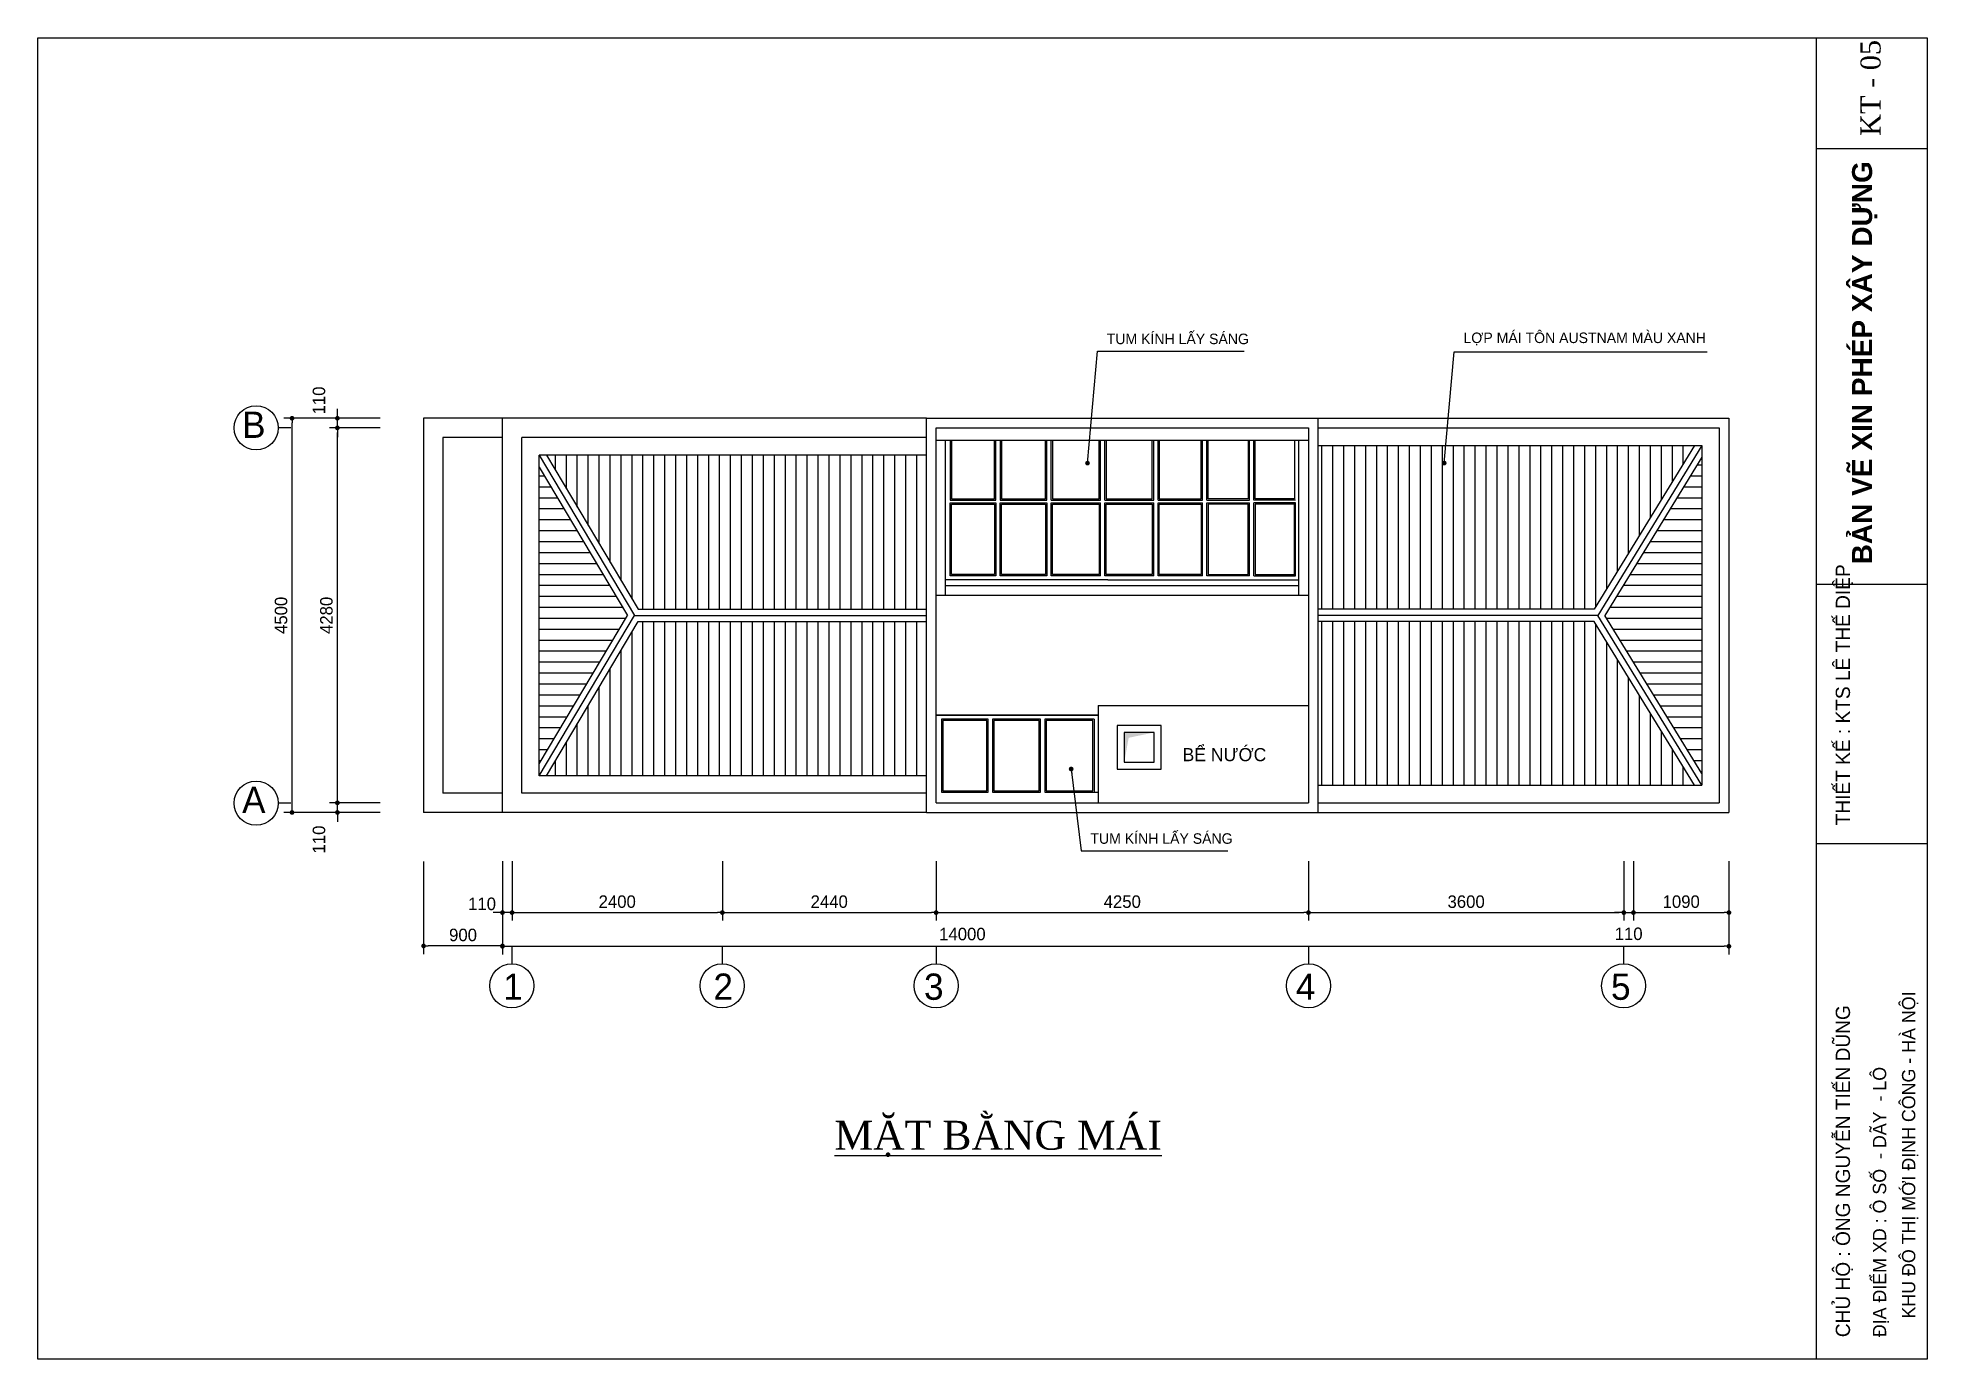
# Model space of a CAD drawing. Extents: x -13783 to 50918, y -8879 to 37156.
# Drawn here: x 29351 to 50918, y 6206 to 21290 of the extents above; entities that cross this region are included whole.
import ezdxf

# ---------------------------------------------------------------- set-up
doc = ezdxf.new("R2010")
doc.units = 0
doc.header["$LTSCALE"] = 600
doc.header["$MEASUREMENT"] = 0
doc.layers.get('0').update_dxf_attribs({"linetype": 'CONTINUOUS'})
doc.layers.get('Defpoints').update_dxf_attribs({"linetype": 'CONTINUOUS'})
for name, color, linetype in [('1', 1, 'CONTINUOUS'), ('3', 33, 'CONTINUOUS'), ('4', 4, 'CONTINUOUS'), ('8', 8, 'CONTINUOUS'), ('9', 54, 'CONTINUOUS'), ('THAY', 4, 'CONTINUOUS'), ('TUONG', 21, 'CONTINUOUS')]:
    doc.layers.add(name, color=color, linetype=linetype)
doc.styles.add('3', font='VHAVAN.ttf')
doc.styles.add('MATBANG-350', font='VHTIME.ttf', dxfattribs={"height": 350})
doc.styles.get("Standard").update_dxf_attribs({"font": 'VHARIAL.ttf'})
doc.styles.add('TT', font='VHAVAN.ttf')
doc.dimstyles.new('MB051', dxfattribs={"dimscale": 0.51, "dimtxt": 280, "dimasz": 105, "dimexe": 180, "dimexo": 0, "dimgap": 100, "dimtad": 1, "dimdec": 0, "dimzin": 0, "dimdsep": 46, "dimtxsty": 'TT', "dimblk1": 'DOT', "dimblk2": 'DOT', "dimsah": 1, "dimcen": 100, "dimdle": 60, "dimclrd": 251, "dimclre": 251, "dimclrt": 4, "dimadec": 0, "dimazin": 0, "dimtfac": 1, "dimtdec": 1, "dimtofl": 0, "dimtmove": 2, "dimatfit": 3, "dimldrblk": 'DOT', "dimfxl": 0, "dimtolj": 1, "dimtzin": 0, "dimarcsym": 0})

msp = doc.modelspace()

# ---------------------------------------------------------------- texts
at = {"color": 4, "style": 'MATBANG-350'}
msp.add_text('kt - 05', height=229.02, rotation=90, dxfattribs=at).set_placement((50385.5, 20170.7))
at = {"layer": '1', "color": 4, "style": '3'}
for s, height, p in [('thiÕt kÕ : kts lª thÕ diÖp', 162.988, (50036.8, 12300.4)), ('khu ®« thÞ míi ®Þnh c«ng - hµ néi', 152.123, (50782.2, 6669.9)), ('chñ hé : «ng nguyÔn tiÕn dòng', 162.988, (50036.8, 6457)), ('®Þa ®iÓm xd : « sè  - d·y  - l« ', 152.123, (50449.6, 6457))]:
    msp.add_text(s, height=height, rotation=90, dxfattribs=at).set_placement(p)
at = {"layer": '1', "color": 2, "insert": (38443.3, 8927.2), "char_height": 330, "attachment_point": 1}
msp.add_mtext('\\f.VnTimeH|b0|i0|c0|p34;\\LmÆt b»ng m¸i', dxfattribs=at)
at = {"layer": '9', "color": 4, "style": 'TT'}
msp.add_text('bÓ n\xadíc', height=150, dxfattribs=at).set_placement((42417.7, 13032.3))
at = {"layer": '9', "color": 2, "style": 'TT'}
for s, p in [('1', (34663.4, 10308.3)), ('2', (37063.4, 10308.3)), ('3', (39466.9, 10308.3)), ('4', (43712.3, 10308.3)), ('5', (47308.6, 10308.3))]:
    msp.add_text(s, height=300, dxfattribs=at).set_placement(p)
at = {"layer": '9', "color": 4, "char_height": 120, "attachment_point": 4, "style": 'TT'}
for s, insert in [('\\A1;tum kÝnh lÊy s¸ng', (41552.8, 17852.3)), ('lîp m¸i t«n austnam mµu xanh', (45624.7, 17852.3)), ('\\A1;tum kÝnh lÊy s¸ng', (41366.4, 12148.5))]:
    msp.add_mtext(s, dxfattribs=dict(at, insert=insert))
at = {"layer": '9', "color": 2, "char_height": 300, "width": 149.66, "attachment_point": 1, "style": 'TT'}
for s, insert in [('b', (31682.9, 17022.7)), ('a', (31682.9, 12739.7))]:
    msp.add_mtext(s, dxfattribs=dict(at, insert=insert))
at = {"layer": 'TUONG', "color": 7, "insert": (50059.8, 17580.6), "char_height": 229.019, "attachment_point": 2, "rotation": 90, "style": 'MATBANG-350'}
msp.add_mtext('\\f.VnArialH|b1|i0|c0|p34;\\C4;b¶n vÏ xin phÐp x©y dùng', dxfattribs=at)

# ---------------------------------------------------------------- blocks, each defined once
blk = doc.blocks.new('_DOT')
at = {"color": 0, "linetype": 'ByBlock'}
blk.add_line((-0.5, 0), (-1, 0), dxfattribs=at)
at = {"color": 0, "linetype": 'ByBlock', "const_width": 0.5}
blk.add_lwpolyline([(-0.25, 0, 1), (0.25, 0, 1)], format="xyb", close=True, dxfattribs=at)
blk = doc.blocks.new('*D63')
at = {"color": 251, "linetype": 'ByBlock'}
for p, q in [((34765, 11890), (34765, 11212)), ((37165, 11890), (37165, 11212)), ((34818, 11304), (37111, 11304))]:
    blk.add_line(p, q, dxfattribs=at)
at = {"layer": 'Defpoints', "color": 0, "linetype": 'ByBlock'}
for p in [(34765, 11890), (37165, 11890), (37165, 11304)]:
    blk.add_point(p, dxfattribs=at)
at = {"color": 251, "linetype": 'ByBlock', "xscale": 53.55, "yscale": 53.55, "zscale": 53.55, "rotation": 180}
blk.add_blockref('_DOT', (34765, 11304), dxfattribs=at)
at = {"color": 251, "linetype": 'ByBlock', "xscale": 53.55, "yscale": 53.55, "zscale": 53.55}
blk.add_blockref('_DOT', (37165, 11304), dxfattribs=at)
at = {"color": 4, "linetype": 'ByBlock', "insert": (35965, 11428), "char_height": 142.8, "attachment_point": 5, "style": 'TT'}
blk.add_mtext('\\A1;2400', dxfattribs=at)
blk = doc.blocks.new('*D58')
at = {"color": 251, "linetype": 'ByBlock'}
for p, q in [((34655, 11890), (34655, 10827)), ((48655, 11890), (48655, 10827)), ((34708, 10919), (48601, 10919))]:
    blk.add_line(p, q, dxfattribs=at)
at = {"layer": 'Defpoints', "color": 0, "linetype": 'ByBlock'}
for p in [(34655, 11890), (48655, 11890), (48655, 10919)]:
    blk.add_point(p, dxfattribs=at)
at = {"color": 251, "linetype": 'ByBlock', "xscale": 53.55, "yscale": 53.55, "zscale": 53.55, "rotation": 180}
blk.add_blockref('_DOT', (34655, 10919), dxfattribs=at)
at = {"color": 251, "linetype": 'ByBlock', "xscale": 53.55, "yscale": 53.55, "zscale": 53.55}
blk.add_blockref('_DOT', (48655, 10919), dxfattribs=at)
at = {"color": 4, "linetype": 'ByBlock', "insert": (39905, 11058), "char_height": 142.8, "attachment_point": 5, "style": 'TT'}
blk.add_mtext('\\A1;14000', dxfattribs=at)
blk = doc.blocks.new('*D62')
at = {"color": 251, "linetype": 'ByBlock'}
for p, q in [((34655, 11780), (34655, 11212)), ((34765, 11780), (34765, 11212)), ((34601, 11304), (34548, 11304)), ((34765, 11304), (34655, 11304)), ((34818, 11304), (34872, 11304))]:
    blk.add_line(p, q, dxfattribs=at)
at = {"layer": 'Defpoints', "color": 0, "linetype": 'ByBlock'}
for p in [(34655, 11780), (34765, 11780), (34655, 11304)]:
    blk.add_point(p, dxfattribs=at)
at = {"color": 251, "linetype": 'ByBlock', "xscale": 53.55, "yscale": 53.55, "zscale": 53.55}
blk.add_blockref('_DOT', (34655, 11304), dxfattribs=at)
at = {"color": 251, "linetype": 'ByBlock', "xscale": 53.55, "yscale": 53.55, "zscale": 53.55, "rotation": 180}
blk.add_blockref('_DOT', (34765, 11304), dxfattribs=at)
at = {"color": 4, "linetype": 'ByBlock', "insert": (34422, 11403), "char_height": 142.8, "attachment_point": 5, "style": 'TT'}
blk.add_mtext('\\A1;110', dxfattribs=at)
blk = doc.blocks.new('*D61')
at = {"color": 251, "linetype": 'ByBlock'}
for p, q in [((33755, 11888), (33755, 10831)), ((34655, 11888), (34655, 10831)), ((34601, 10923), (33808, 10923))]:
    blk.add_line(p, q, dxfattribs=at)
at = {"layer": 'Defpoints', "color": 0, "linetype": 'ByBlock'}
for p in [(33755, 11888), (34655, 11888), (33755, 10923)]:
    blk.add_point(p, dxfattribs=at)
at = {"color": 251, "linetype": 'ByBlock', "xscale": 53.55, "yscale": 53.55, "zscale": 53.55, "rotation": 180}
blk.add_blockref('_DOT', (33755, 10923), dxfattribs=at)
at = {"color": 251, "linetype": 'ByBlock', "xscale": 53.55, "yscale": 53.55, "zscale": 53.55}
blk.add_blockref('_DOT', (34655, 10923), dxfattribs=at)
at = {"color": 4, "linetype": 'ByBlock', "insert": (34205, 11048), "char_height": 142.8, "attachment_point": 5, "style": 'TT'}
blk.add_mtext('\\A1;900', dxfattribs=at)
blk = doc.blocks.new('*D67')
at = {"color": 251, "linetype": 'ByBlock'}
for p, q in [((32771, 17001), (32771, 17054)), ((33261, 16947), (32679, 16947)), ((33261, 16837), (32679, 16837)), ((32771, 16837), (32771, 16947)), ((32771, 16783), (32771, 16730))]:
    blk.add_line(p, q, dxfattribs=at)
at = {"layer": 'Defpoints', "color": 0, "linetype": 'ByBlock'}
for p in [(32771, 16947), (33261, 16947), (33261, 16837)]:
    blk.add_point(p, dxfattribs=at)
at = {"color": 251, "linetype": 'ByBlock', "xscale": 53.55, "yscale": 53.55, "zscale": 53.55}
for p, rotation in [((32771, 16947), 270), ((32771, 16837), 90)]:
    blk.add_blockref('_DOT', p, dxfattribs=dict(at, rotation=rotation))
at = {"color": 4, "linetype": 'ByBlock', "insert": (32561, 17150), "char_height": 142.8, "attachment_point": 5, "rotation": 90, "style": 'TT'}
blk.add_mtext('\\A1;110', dxfattribs=at)
blk = doc.blocks.new('*D66')
at = {"color": 251, "linetype": 'ByBlock'}
for p, q in [((33261, 12557), (32679, 12557)), ((32771, 12611), (32771, 12664)), ((32771, 12447), (32771, 12557)), ((33261, 12447), (32679, 12447)), ((32771, 12393), (32771, 12340))]:
    blk.add_line(p, q, dxfattribs=at)
at = {"layer": 'Defpoints', "color": 0, "linetype": 'ByBlock'}
for p in [(32771, 12557), (33261, 12557), (33261, 12447)]:
    blk.add_point(p, dxfattribs=at)
at = {"color": 251, "linetype": 'ByBlock', "xscale": 53.55, "yscale": 53.55, "zscale": 53.55}
for p, rotation in [((32771, 12557), 270), ((32771, 12447), 90)]:
    blk.add_blockref('_DOT', p, dxfattribs=dict(at, rotation=rotation))
at = {"color": 4, "linetype": 'ByBlock', "insert": (32561, 12138), "char_height": 142.8, "attachment_point": 5, "rotation": 90, "style": 'TT'}
blk.add_mtext('\\A1;110', dxfattribs=at)
blk = doc.blocks.new('*D65')
at = {"color": 251, "linetype": 'ByBlock'}
for p, q in [((33261, 16947), (32161, 16947)), ((32253, 12501), (32253, 16893)), ((33261, 12447), (32161, 12447))]:
    blk.add_line(p, q, dxfattribs=at)
at = {"layer": 'Defpoints', "color": 0, "linetype": 'ByBlock'}
for p in [(32253, 16947), (33261, 16947), (33261, 12447)]:
    blk.add_point(p, dxfattribs=at)
at = {"color": 251, "linetype": 'ByBlock', "xscale": 53.55, "yscale": 53.55, "zscale": 53.55}
for p, rotation in [((32253, 16947), 90), ((32253, 12447), 270)]:
    blk.add_blockref('_DOT', p, dxfattribs=dict(at, rotation=rotation))
at = {"color": 4, "linetype": 'ByBlock', "insert": (32128, 14697), "char_height": 142.8, "attachment_point": 5, "rotation": 90, "style": 'TT'}
blk.add_mtext('\\A1;4500', dxfattribs=at)
blk = doc.blocks.new('*D64')
at = {"color": 251, "linetype": 'ByBlock'}
for p, q in [((33261, 16837), (32679, 16837)), ((32771, 12611), (32771, 16783)), ((33261, 12557), (32679, 12557))]:
    blk.add_line(p, q, dxfattribs=at)
at = {"layer": 'Defpoints', "color": 0, "linetype": 'ByBlock'}
for p in [(32771, 16837), (33261, 16837), (33261, 12557)]:
    blk.add_point(p, dxfattribs=at)
at = {"color": 251, "linetype": 'ByBlock', "xscale": 53.55, "yscale": 53.55, "zscale": 53.55}
for p, rotation in [((32771, 16837), 90), ((32771, 12557), 270)]:
    blk.add_blockref('_DOT', p, dxfattribs=dict(at, rotation=rotation))
at = {"color": 4, "linetype": 'ByBlock', "insert": (32646, 14697), "char_height": 142.8, "attachment_point": 5, "rotation": 90, "style": 'TT'}
blk.add_mtext('\\A1;4280', dxfattribs=at)
blk = doc.blocks.new('*D59')
at = {"color": 251, "linetype": 'ByBlock'}
for p, q in [((43855, 11890), (43855, 11212)), ((47455, 11890), (47455, 11212)), ((43908, 11304), (47401, 11304))]:
    blk.add_line(p, q, dxfattribs=at)
at = {"layer": 'Defpoints', "color": 0, "linetype": 'ByBlock'}
for p in [(43855, 11890), (47455, 11890), (47455, 11304)]:
    blk.add_point(p, dxfattribs=at)
at = {"color": 251, "linetype": 'ByBlock', "xscale": 53.55, "yscale": 53.55, "zscale": 53.55, "rotation": 180}
blk.add_blockref('_DOT', (43855, 11304), dxfattribs=at)
at = {"color": 251, "linetype": 'ByBlock', "xscale": 53.55, "yscale": 53.55, "zscale": 53.55}
blk.add_blockref('_DOT', (47455, 11304), dxfattribs=at)
at = {"color": 4, "linetype": 'ByBlock', "insert": (45655, 11428), "char_height": 142.8, "attachment_point": 5, "style": 'TT'}
blk.add_mtext('\\A1;3600', dxfattribs=at)
blk = doc.blocks.new('*D68')
at = {"color": 251, "linetype": 'ByBlock'}
for p, q in [((39605, 11890), (39605, 11212)), ((43855, 11890), (43855, 11212)), ((39658, 11304), (43801, 11304))]:
    blk.add_line(p, q, dxfattribs=at)
at = {"layer": 'Defpoints', "color": 0, "linetype": 'ByBlock'}
for p in [(39605, 11890), (43855, 11890), (43855, 11304)]:
    blk.add_point(p, dxfattribs=at)
at = {"color": 251, "linetype": 'ByBlock', "xscale": 53.55, "yscale": 53.55, "zscale": 53.55, "rotation": 180}
blk.add_blockref('_DOT', (39605, 11304), dxfattribs=at)
at = {"color": 251, "linetype": 'ByBlock', "xscale": 53.55, "yscale": 53.55, "zscale": 53.55}
blk.add_blockref('_DOT', (43855, 11304), dxfattribs=at)
at = {"color": 4, "linetype": 'ByBlock', "insert": (41730, 11428), "char_height": 142.8, "attachment_point": 5, "style": 'TT'}
blk.add_mtext('\\A1;4250', dxfattribs=at)
blk = doc.blocks.new('*D60')
at = {"color": 251, "linetype": 'ByBlock'}
for p, q in [((37165, 11890), (37165, 11212)), ((39605, 11890), (39605, 11212)), ((37218, 11304), (39551, 11304))]:
    blk.add_line(p, q, dxfattribs=at)
at = {"layer": 'Defpoints', "color": 0, "linetype": 'ByBlock'}
for p in [(37165, 11890), (39605, 11890), (39605, 11304)]:
    blk.add_point(p, dxfattribs=at)
at = {"color": 251, "linetype": 'ByBlock', "xscale": 53.55, "yscale": 53.55, "zscale": 53.55, "rotation": 180}
blk.add_blockref('_DOT', (37165, 11304), dxfattribs=at)
at = {"color": 251, "linetype": 'ByBlock', "xscale": 53.55, "yscale": 53.55, "zscale": 53.55}
blk.add_blockref('_DOT', (39605, 11304), dxfattribs=at)
at = {"color": 4, "linetype": 'ByBlock', "insert": (38385, 11428), "char_height": 142.8, "attachment_point": 5, "style": 'TT'}
blk.add_mtext('\\A1;2440', dxfattribs=at)
blk = doc.blocks.new('*D57')
at = {"color": 251, "linetype": 'ByBlock'}
for p, q in [((47565, 11890), (47565, 11212)), ((48655, 11890), (48655, 11212)), ((47618, 11304), (48601, 11304))]:
    blk.add_line(p, q, dxfattribs=at)
at = {"layer": 'Defpoints', "color": 0, "linetype": 'ByBlock'}
for p in [(47565, 11890), (48655, 11890), (48655, 11304)]:
    blk.add_point(p, dxfattribs=at)
at = {"color": 251, "linetype": 'ByBlock', "xscale": 53.55, "yscale": 53.55, "zscale": 53.55, "rotation": 180}
blk.add_blockref('_DOT', (47565, 11304), dxfattribs=at)
at = {"color": 251, "linetype": 'ByBlock', "xscale": 53.55, "yscale": 53.55, "zscale": 53.55}
blk.add_blockref('_DOT', (48655, 11304), dxfattribs=at)
at = {"color": 4, "linetype": 'ByBlock', "insert": (48110, 11428), "char_height": 142.8, "attachment_point": 5, "style": 'TT'}
blk.add_mtext('\\A1;1090', dxfattribs=at)
blk = doc.blocks.new('*D56')
at = {"color": 251, "linetype": 'ByBlock'}
for p, q in [((47455, 11890), (47455, 11212)), ((47565, 11890), (47565, 11212)), ((47401, 11304), (47348, 11304)), ((47455, 11304), (47565, 11304)), ((47618, 11304), (47672, 11304))]:
    blk.add_line(p, q, dxfattribs=at)
at = {"layer": 'Defpoints', "color": 0, "linetype": 'ByBlock'}
for p in [(47455, 11890), (47565, 11890), (47565, 11304)]:
    blk.add_point(p, dxfattribs=at)
at = {"color": 251, "linetype": 'ByBlock', "xscale": 53.55, "yscale": 53.55, "zscale": 53.55}
blk.add_blockref('_DOT', (47455, 11304), dxfattribs=at)
at = {"color": 251, "linetype": 'ByBlock', "xscale": 53.55, "yscale": 53.55, "zscale": 53.55, "rotation": 180}
blk.add_blockref('_DOT', (47565, 11304), dxfattribs=at)
at = {"color": 4, "linetype": 'ByBlock', "insert": (47510, 11061), "char_height": 142.8, "attachment_point": 5, "style": 'TT'}
blk.add_mtext('\\A1;110', dxfattribs=at)

# ---------------------------------------------------------------- dimensions: what is measured, and where the dimension line sits
at = {"layer": '4'}
dim = msp.add_linear_dim(base=(48654.7, 10918.7), p1=(34654.7, 11889.7), p2=(48654.7, 11889.7), dimstyle='MB051', dxfattribs=at)
dim.commit()
dim.dimension.update_dxf_attribs({"geometry": '*D58', "text_midpoint": (39905.2, 11058.1), "dimtype": 160})
for base, p1, p2, picture, middle in [((37164.7, 11303.6), (34764.7, 11889.7), (37164.7, 11889.7), '*D63', (35964.7, 11428.4)), ((39604.7, 11303.6), (37164.7, 11889.7), (39604.7, 11889.7), '*D60', (38384.7, 11428.4)), ((43854.7, 11303.6), (39604.7, 11889.7), (43854.7, 11889.7), '*D68', (41729.7, 11428.4)), ((47454.7, 11303.6), (43854.7, 11889.7), (47454.7, 11889.7), '*D59', (45654.7, 11428.4))]:
    dim = msp.add_linear_dim(base=base, p1=p1, p2=p2, dimstyle='MB051', dxfattribs=at)
    dim.commit()
    dim.dimension.update_dxf_attribs({"geometry": picture, "text_midpoint": middle})
at = {"layer": '9'}
for base, p1, p2, picture, middle in [((32770.6, 16947), (33260.8, 16837), (33260.8, 16947), '*D67', (32560.6, 17149.9)), ((32770.6, 12557), (33260.8, 12447), (33260.8, 12557), '*D66', (32560.6, 12138.2))]:
    dim = msp.add_linear_dim(base=base, p1=p1, p2=p2, angle=90, dimstyle='MB051', dxfattribs=at)
    dim.commit()
    dim.dimension.update_dxf_attribs({"geometry": picture, "text_midpoint": middle, "dimtype": 160})
for base, p1, p2, picture, middle in [((32253.2, 16947), (33260.8, 12447), (33260.8, 16947), '*D65', (32128.3, 14697)), ((32770.6, 16837), (33260.8, 12557), (33260.8, 16837), '*D64', (32645.8, 14697))]:
    dim = msp.add_linear_dim(base=base, p1=p1, p2=p2, angle=90, dimstyle='MB051', dxfattribs=at)
    dim.commit()
    dim.dimension.update_dxf_attribs({"geometry": picture, "text_midpoint": middle})
for base, p1, p2, picture, middle in [((33754.7, 10923.3), (34654.7, 11887.5), (33754.7, 11887.5), '*D61', (34204.7, 11048.1)), ((47564.7, 11303.6), (47454.7, 11889.7), (47564.7, 11889.7), '*D56', (47509.7, 11061.4)), ((48654.7, 11303.6), (47564.7, 11889.7), (48654.7, 11889.7), '*D57', (48109.7, 11428.4))]:
    dim = msp.add_linear_dim(base=base, p1=p1, p2=p2, dimstyle='MB051', dxfattribs=at)
    dim.commit()
    dim.dimension.update_dxf_attribs({"geometry": picture, "text_midpoint": middle})
dim = msp.add_linear_dim(base=(34654.7, 11303.6), p1=(34764.7, 11779.7), p2=(34654.7, 11779.7), dimstyle='MB051', dxfattribs=at)
dim.commit()
dim.dimension.update_dxf_attribs({"geometry": '*D62', "text_midpoint": (34421.9, 11403.1), "dimtype": 160})

# ---------------------------------------------------------------- hatches: boundary and pattern name
at = {"layer": '9'}
h = msp.add_hatch(dxfattribs=at)
h.set_pattern_fill('LINE', color=8, scale=1000, angle=90, style=0)
h.set_pattern_definition([(90, (43134.15, -15084.83), (-125, 8e-15), [])])
h.paths.add_polyline_path([(47117.7, 14767), (48262.6, 16637), (43963.9, 16637), (43963.8, 14767)])
h.paths.add_polyline_path([(39494.7, 14627), (36202.5, 14627), (35156.1, 12867), (39494.7, 12867)])
h.paths.add_polyline_path([(39494.7, 14767), (39494.7, 16527), (35156.1, 16527), (36202.5, 14767)])
h.paths.add_polyline_path([(43963.8, 14627), (43963.8, 12757), (48262.6, 12757), (47117.7, 14627)])
h = msp.add_hatch(dxfattribs=at)
h.set_pattern_fill('LINE', color=8, scale=1000, style=0)
h.set_pattern_definition([(0, (43134.15, -15084.83), (0, 125), [])])
h.paths.add_polyline_path([(48344.7, 12891.1), (48344.7, 16502.9), (47239, 14697)])
h.paths.add_polyline_path([(35074.7, 13003.9), (36081.2, 14697), (35074.7, 16390)])

# ---------------------------------------------------------------- linework, layer by layer
at = {"color": 4}
for p, q in [((49654.8, 20026.5), (50918.1, 20026.5)), ((49654.8, 15053.6), (50918.1, 15053.6)), ((49654.8, 12091.5), (50918.1, 12091.5))]:
    msp.add_line(p, q, dxfattribs=at)
at = {"color": 3}
msp.add_lwpolyline([(29351, 6205.6), (29351, 21290.4), (50918.1, 21290.4), (50918.1, 6205.6), (29351, 6205.6)], close=True, dxfattribs=at)
at = {"layer": '3', "color": 54}
for p, q in [((33754.7, 16947), (33754.7, 12447)), ((34654.7, 16947), (33754.7, 16947)), ((33974.7, 16727), (33974.7, 12667)), ((34654.7, 16727), (33974.7, 16727)), ((39494.7, 16727), (34874.7, 16727)), ((39494.7, 16527), (35074.7, 16527)), ((39494.7, 12867), (35074.7, 12867)), ((34654.7, 12667), (33974.7, 12667)), ((39494.7, 12667), (34874.7, 12667)), ((34654.7, 12447), (33754.7, 12447))]:
    msp.add_line(p, q, dxfattribs=at)
at = {"layer": '3', "color": 53}
for p, q in [((39494.7, 16947), (34654.7, 16947)), ((39494.7, 12447), (34654.7, 12447))]:
    msp.add_line(p, q, dxfattribs=at)
at = {"layer": '4', "color": 54}
msp.add_line((39603.8, 14927), (43853.8, 14927), dxfattribs=at)
at = {"layer": '8', "color": 76, "linetype": 'Continuous'}
msp.add_lwpolyline([(40933, 16695.2), (40933, 16028.2), (41466.5, 16028.2), (41466.5, 16695.2)], dxfattribs=at)
at = {"layer": '9', "color": 54}
for p, q in [((32240.7, 16836.8), (32094.7, 16836.8)), ((39604.7, 12557), (39604.7, 16837)), ((39604.7, 16837), (43853.9, 16837)), ((43853.9, 16837), (43853.8, 12557)), ((43963.9, 16837), (47564.7, 16837)), ((47564.7, 16837), (48544.7, 16837)), ((48544.7, 16837), (48544.7, 12557)), ((34874.7, 12667), (34874.7, 16727)), ((43963.9, 16637), (48344.7, 16637)), ((48344.7, 16637), (48344.7, 12757)), ((35074.7, 12867), (35074.7, 16527)), ((41453.7, 13667), (41454, 12557)), ((41453.7, 13667), (43853.8, 13667)), ((39604.7, 13557), (41453.7, 13557)), ((43963.8, 12757), (48344.7, 12757)), ((32240.7, 12553.9), (32094.7, 12553.9)), ((39604.7, 12557), (43853.8, 12557)), ((43963.8, 12557), (48544.7, 12557))]:
    msp.add_line(p, q, dxfattribs=at)
at = {"layer": '9', "color": 53}
for p, q in [((34654.7, 12447), (34654.7, 16947)), ((39494.7, 16947), (48654.7, 16947)), ((48654.7, 16947), (48654.7, 12447)), ((39494.7, 12447), (48654.7, 12447))]:
    msp.add_line(p, q, dxfattribs=at)
at = {"layer": '9', "color": 2}
for p, q in [((39494.7, 12447), (39494.7, 16947)), ((43963.9, 16947), (43963.8, 12447)), ((34762.1, 10918.7), (34762.1, 10720.4)), ((37162.1, 10918.7), (37162.1, 10720.4)), ((39604.8, 10918.7), (39604.8, 10720.4)), ((43856.7, 10918.7), (43856.7, 10720.4)), ((47452.6, 10918.7), (47452.6, 10720.4))]:
    msp.add_line(p, q, dxfattribs=at)
at = {"layer": '9'}
for p, q in [((39604.7, 16695.2), (43853.8, 16695.2)), ((48262.6, 16637), (47117.7, 14767)), ((48344.7, 16637), (47156.9, 14697)), ((35074.7, 16527), (36162.7, 14697)), ((35156.1, 16527), (36202.5, 14767)), ((48344.7, 16502.9), (47239, 14697)), ((35074.7, 16390), (36081.2, 14697)), ((35074.7, 12867), (36162.7, 14697)), ((35074.7, 13003.9), (36081.2, 14697)), ((36162.7, 14697), (39494.7, 14697)), ((36202.5, 14767), (39494.7, 14767)), ((47117.7, 14767), (43963.8, 14767)), ((47156.9, 14697), (43963.8, 14697)), ((48344.7, 12757), (47156.9, 14697)), ((48344.7, 12891.1), (47239, 14697)), ((35156.1, 12867), (36202.5, 14627)), ((36202.5, 14627), (39494.7, 14627)), ((47117.7, 14627), (43963.8, 14627)), ((48262.6, 12757), (47117.7, 14627)), ((40846.7, 12677.5), (41454, 12677.5))]:
    msp.add_line(p, q, dxfattribs=at)
at = {"layer": '9', "color": 54, "linetype": 'Continuous'}
for p, q in [((39713.8, 14927), (39713.8, 16695.2)), ((40918.3, 16013.2), (40918.3, 16695.2)), ((41481.8, 16013.2), (41481.8, 16695.2)), ((41531.8, 16013.2), (41531.8, 16695.2)), ((42088.8, 16013.2), (42088.8, 16695.2)), ((42138.8, 16013.2), (42138.8, 16695.2)), ((42647.1, 16013.2), (42647.1, 16695.2)), ((42697.1, 16013.2), (42697.1, 16695.2)), ((43180.4, 16013.2), (43180.4, 16695.2)), ((43230.4, 16013.2), (43230.4, 16695.2)), ((43743.8, 14927), (43743.8, 16695.2)), ((40918.3, 16013.2), (41481.8, 16013.2)), ((40918.3, 15148.7), (40918.3, 15983.2)), ((40918.3, 15983.2), (41481.8, 15983.2)), ((41481.8, 15148.7), (41481.8, 15983.2)), ((41531.8, 16013.2), (42088.8, 16013.2)), ((41531.8, 15148.7), (41531.8, 15983.2)), ((41531.8, 15983.2), (42088.8, 15983.2)), ((42088.8, 15148.7), (42088.8, 15983.2)), ((42138.8, 16013.2), (42647.1, 16013.2)), ((42138.8, 15148.7), (42138.8, 15983.2)), ((42138.8, 15983.2), (42647.1, 15983.2)), ((42647.1, 15148.7), (42647.1, 15983.2)), ((42697.1, 16013.2), (43180.4, 16013.2)), ((42697.1, 15983.2), (43180.4, 15983.2)), ((42697.1, 15148.7), (42697.1, 15983.2)), ((43180.4, 15148.7), (43180.4, 15983.2)), ((43708.8, 16013.2), (43230.4, 16013.2)), ((43230.4, 15148.7), (43230.4, 15983.2)), ((43708.8, 15983.2), (43230.4, 15983.2)), ((43708.8, 15148.7), (43708.8, 15983.2)), ((41565.4, 15103.7), (39713.8, 15103.7)), ((41481.8, 15148.7), (40918.3, 15148.7)), ((42088.8, 15148.7), (41531.8, 15148.7)), ((41565.4, 15103.7), (43743.8, 15103.7)), ((42647.1, 15148.7), (42138.8, 15148.7)), ((43180.4, 15148.7), (42697.1, 15148.7)), ((43230.4, 15148.7), (43708.8, 15148.7)), ((39713.8, 15037), (43743.8, 15037)), ((41453.7, 13557), (39604.7, 13557)), ((40846.7, 13512), (40846.7, 12677.5)), ((41409.8, 13512), (40846.7, 13512)), ((41409.8, 13512), (41409.8, 12677.5))]:
    msp.add_line(p, q, dxfattribs=at)
for points in [[(39763.8, 16695.2), (39763.8, 16013.2), (40285, 16013.2), (40285, 16695.2)], [(40335, 16695.2), (40335, 16013.2), (40868.3, 16013.2), (40868.3, 16695.2)]]:
    msp.add_lwpolyline(points, dxfattribs=at)
at = {"layer": '9', "color": 76, "linetype": 'Continuous'}
for points in [[(39778.8, 16695.2), (39778.8, 16028.2), (40270, 16028.2), (40270, 16695.2)], [(40350, 16695.2), (40350, 16028.2), (40853.3, 16028.2), (40853.3, 16695.2)], [(41546.1, 16695.2), (41546.1, 16028.2), (42073.1, 16028.2), (42073.1, 16695.2)], [(42152.8, 16695.2), (42152.8, 16028.2), (42631.1, 16028.2), (42631.1, 16695.2)], [(43165.4, 16695.2), (43165.4, 16028.2), (42712.1, 16028.2), (42712.1, 16695.2)], [(43694.8, 16695.2), (43694.8, 16028.2), (43246.4, 16028.2), (43246.4, 16695.2)]]:
    msp.add_lwpolyline(points, dxfattribs=at)
at = {"layer": '9', "color": 54, "linetype": 'Continuous'}
for points in [[(39763.8, 15983.2), (40285, 15983.2), (40285, 15148.7), (39763.8, 15148.7)], [(40335, 15983.2), (40868.3, 15983.2), (40868.3, 15148.7), (40335, 15148.7)], [(39668.4, 12677.5), (40198.9, 12677.5), (40198.9, 13512), (39668.4, 13512)], [(40248.9, 12677.5), (40796.7, 12677.5), (40796.7, 13512), (40248.9, 13512)]]:
    msp.add_lwpolyline(points, close=True, dxfattribs=at)
at = {"layer": '9', "color": 76, "linetype": 'Continuous'}
for points in [[(39778.8, 15968.2), (40270, 15968.2), (40270, 15163.7), (39778.8, 15163.7)], [(40350, 15968.2), (40853.3, 15968.2), (40853.3, 15163.7), (40350, 15163.7)], [(40933, 15968.2), (41466.5, 15968.2), (41466.5, 15163.7), (40933, 15163.7)], [(41546.1, 15968.2), (42073.1, 15968.2), (42073.1, 15163.7), (41546.1, 15163.7)], [(42152.8, 15968.2), (42631.1, 15968.2), (42631.1, 15163.7), (42152.8, 15163.7)], [(43165.4, 15968.2), (42712.1, 15968.2), (42712.1, 15163.7), (43165.4, 15163.7)], [(43694.8, 15968.2), (43246.4, 15968.2), (43246.4, 15163.7), (43694.8, 15163.7)], [(39683.4, 12692.5), (40183.9, 12692.5), (40183.9, 13497), (39683.4, 13497)], [(40263.9, 12692.5), (40781.7, 12692.5), (40781.7, 13497), (40263.9, 13497)], [(40861.3, 12692.5), (41394.5, 12692.5), (41394.5, 13497), (40861.3, 13497)]]:
    msp.add_lwpolyline(points, close=True, dxfattribs=at)
at = {"layer": '9'}
for points in [[(41673, 12940), (42173, 12940), (42173, 13440), (41673, 13440)], [(41753, 13020), (42093, 13020), (42093, 13360), (41753, 13360)]]:
    msp.add_lwpolyline(points, close=True, dxfattribs=at)
at = {"layer": '9', "color": 2}
for centre in [(31843, 16836.8), (31843, 12553.9), (34762.1, 10468.8), (37162.1, 10468.8), (39604.8, 10468.8), (43856.7, 10468.8), (47452.6, 10468.8)]:
    msp.add_circle(centre, 251.7, dxfattribs=at)
at = {"layer": '9'}
msp.add_solid([(41753, 13020), (41802.8, 13299.5), (41753, 13360), (42093, 13360)], dxfattribs=at)
at = {"layer": 'THAY', "color": 3, "linetype": 'Continuous'}
msp.add_line((49654.8, 6205.6), (49654.8, 21290.4), dxfattribs=at)

msp.set_redraw_order([(e.dxf.handle, doc.entitydb.next_handle()) for e in msp.query("TEXT MTEXT ATTDEF DIMENSION ARC_DIMENSION")])  # texts and dimensions are drawn at this point

# ---------------------------------------------------------------- leaders
at = {"layer": '9', "color": 251, "annotation_type": 0, "has_hookline": 1, "hookline_direction": 0}
for points, text_width in [([(41333.1, 16435.1), (41448.3, 17713.4), (41501.8, 17713.4)], 1570.2), ([(45405, 16435.1), (45520.2, 17706.3), (45573.7, 17706.3)], 2782.4), ([(41146.6, 12943), (41261.9, 12009.6), (41315.4, 12009.6)], 1570.2)]:
    msp.add_leader(points, dimstyle='MB051', dxfattribs=dict(at, text_width=text_width))

doc.saveas('drawing.dxf')
